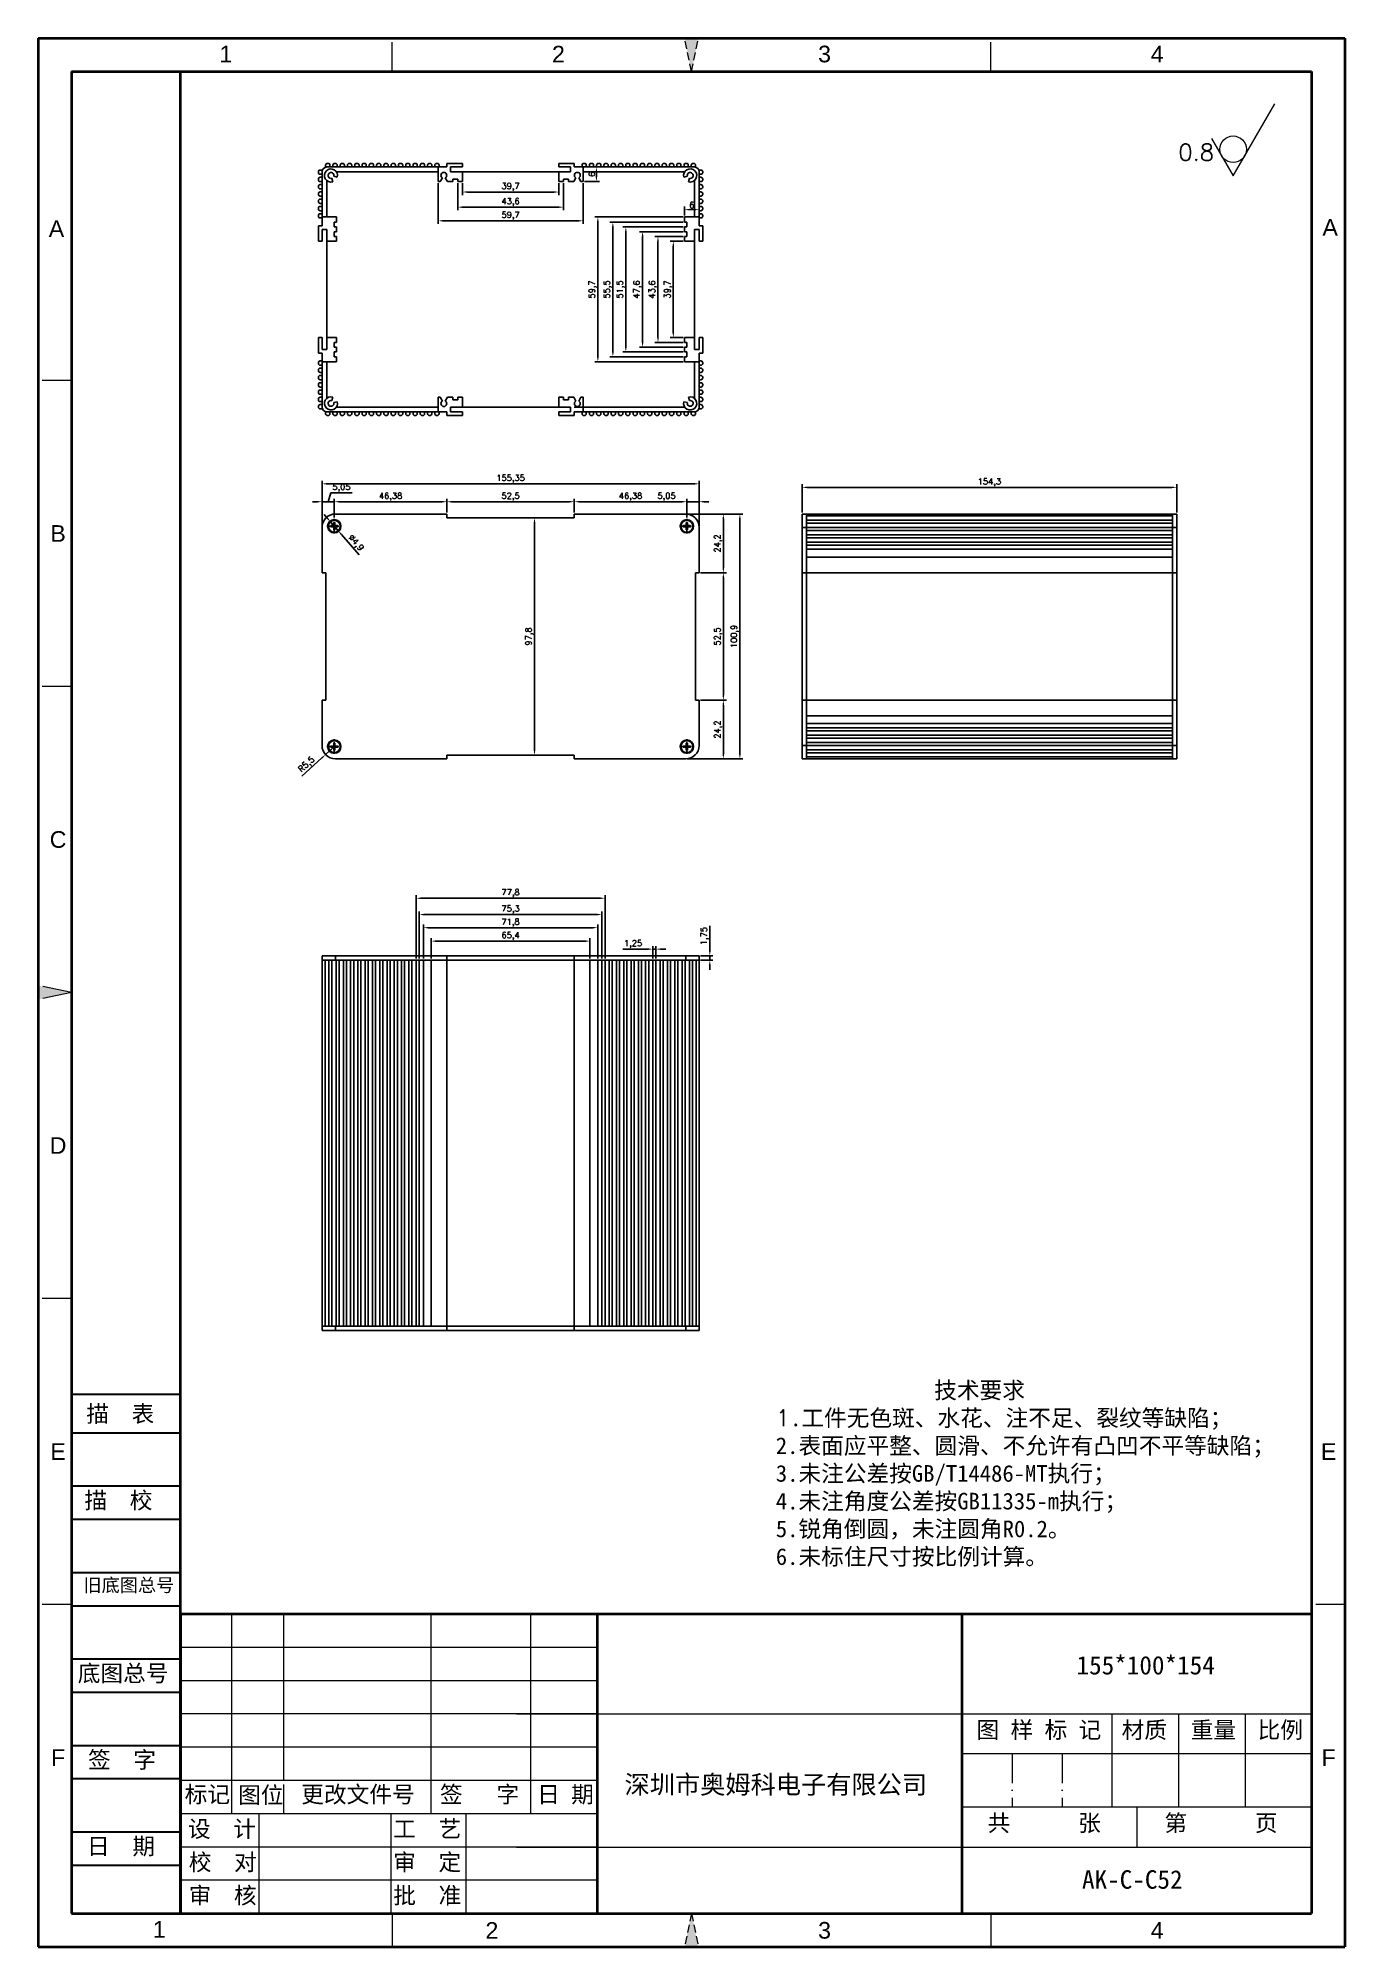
# Model space of a CAD drawing. Header units: millimetres. Extents: x 3817 to 4356, y -275 to 512.
import ezdxf
from ezdxf.enums import TextEntityAlignment as Align

# ---------------------------------------------------------------- set-up
doc = ezdxf.new("R2010")
doc.units = ezdxf.units.MM
for name, pattern in [('ACAD_ISO10W100', [18, 12, -3, 0, -3]), ('CENTER', [50.8, 31.75, -6.35, 6.35, -6.35]), ('HIDDEN2', [4.7625, 3.175, -1.5875])]:
    doc.linetypes.add(name, pattern=pattern)
for name, color, linetype, lineweight in [('dim', 82, 'Continuous', 9), ('图层1', 7, 'ACAD_ISO10W100', 15), ('图层2', 7, 'Continuous', 30), ('图层3', 7, 'Continuous', 15), ('图层4', 7, 'Continuous', 40), ('图层5', 7, 'HIDDEN2', 15), ('细实线', 3, 'Continuous', 18)]:
    doc.layers.add(name, color=color, linetype=linetype, lineweight=lineweight)
doc.layers.add('尺寸线', color=7, linetype='Continuous')
doc.styles.get("Standard").update_dxf_attribs({"font": 'txt', "bigfont": 'gbcbig.shx'})
doc.styles.add('样式 3', font='arial.ttf', dxfattribs={"height": 3.8})
doc.dimstyles.new('ISO-25', dxfattribs={"dimtxt": 2.5, "dimasz": 2.5, "dimexe": 1.25, "dimexo": 0.625, "dimtad": 1, "dimtxsty": 'Standard', "dimcen": 2.5, "dimadec": 0, "dimazin": 0, "dimtfac": 1, "dimtmove": 0, "dimatfit": 3, "dimfxl": 0, "dimarcsym": 0})

msp = doc.modelspace()

# ---------------------------------------------------------------- texts
at = {"layer": '图层1', "color": 0, "style": '样式 3'}
for s, p in [('B', (3825.606, 307.822)), ('C', (3825.606, 181.73)), ('D', (3825.606, 55.638)), ('E', (3825.606, -70.454)), ('E', (4349.083, -70.454)), ('F', (3825.606, -196.547)), ('F', (4349.083, -196.547))]:
    msp.add_text(s, height=6.853, dxfattribs=at).set_placement(p, align=Align.MIDDLE)
at = {"layer": '图层1', "color": 0, "attachment_point": 1}
for s, insert, char_height, width in [('{\\fSimSun|b0|i0|c134|p2;155*100*154}', (4245.214, -154.698), 7.61426, 143.87381), ('{\\fSimSun|b0|i0|c134|p2;图 样 标 记}', (4204.035, -181.702), 6.85283, 85.01981), ('{\\fSimSun|b0|i0|c134|p2;材质 }', (4263.805, -181.731), 6.85283, 57.15345), ('{\\fSimSun|b0|i0|c134|p2;深圳市奥姆科电子有限公司}', (4059.001, -203.843), 7.61426, 143.87381), ('{\\fSimSun|b0|i0|c134|p2;标记}', (3877.78, -208.277), 6.85283, 19.18793), ('{\\fSimSun|b0|i0|c134|p2;图位}', (3899.787, -208.554), 6.85283, 19.18793), ('{\\fSimSun|b0|i0|c134|p2;更改文件号}', (3925.805, -208.277), 6.85283, 57.15345), ('{\\fSimSun|b0|i0|c134|p2;AK-C-C52}', (4247.478, -242.975), 7.61426, 94.46646), ('{\\fSimSun|b0|i0|c134|p2;审  核}', (3879.393, -249.912), 6.85283, 55.57182), ('{\\fSimSun|b0|i0|c134|p2;批  准}', (3963.701, -249.912), 6.85283, 57.15345)]:
    msp.add_mtext(s, dxfattribs=dict(at, insert=insert, char_height=char_height, width=width))
at = {"layer": '图层2', "color": 0, "attachment_point": 1}
for s, insert, char_height, width in [('{\\fSimSun|b0|i0|c134|p2;描\\fSimSun|b0|i0|c0|p2;  \\fSimSun|b0|i0|c134|p2;表}', (3837.236, -51.483), 6.85275, 76.78976), ('{\\fSimSun|b0|i0|c134|p2;描\\fSimSun|b0|i0|c0|p2;  \\fSimSun|b0|i0|c134|p2;校}', (3836.456, -87.118), 6.85275, 76.78976), ('{\\fSimSun|b0|i0|c134|p2;旧底图总号}', (3836.07, -122.752), 5.48227, 76.78976), ('{\\fSimSun|b0|i0|c134|p2;底图总号}', (3833.693, -158.386), 6.85275, 76.78976), ('{\\fSimSun|b0|i0|c134|p2;重量 }', (4292.258, -181.731), 6.85283, 57.15345), ('{\\fSimSun|b0|i0|c134|p2;比例 }', (4319.828, -181.731), 6.85283, 57.15345), ('{\\fSimSun|b0|i0|c134|p2;签\\fSimSun|b0|i0|c0|p2;  \\fSimSun|b0|i0|c134|p2;字}', (3837.938, -194.021), 6.85275, 76.78976), ('{\\fSimSun|b0|i0|c134|p2;签   字}', (3982.95, -208.277), 6.85283, 57.15345), ('{\\fSimSun|b0|i0|c134|p2;日 期}', (4022.981, -208.277), 6.85283, 57.15345), ('{\\fSimSun|b0|i0|c134|p2;共      张}', (4208.552, -220.078), 6.85283, 75.82026), ('{\\fSimSun|b0|i0|c134|p2;第      页}', (4281.418, -220.078), 6.85283, 70.37613), ('{\\fSimSun|b0|i0|c134|p2;设  计}', (3879.127, -222.5), 6.85283, 53.12042), ('{\\fSimSun|b0|i0|c134|p2;工  艺}', (3963.701, -222.5), 6.85283, 57.15345), ('{\\fSimSun|b0|i0|c134|p2;日\\fSimSun|b0|i0|c0|p2;  \\fSimSun|b0|i0|c134|p2;期}', (3837.548, -229.655), 6.85275, 76.78976), ('{\\fSimSun|b0|i0|c134|p2;校  对}', (3879.457, -236.206), 6.85283, 49.68798), ('{\\fSimSun|b0|i0|c134|p2;审  定}', (3963.701, -236.206), 6.85283, 57.15345)]:
    msp.add_mtext(s, dxfattribs=dict(at, insert=insert, char_height=char_height, width=width))
at = {"layer": '图层3', "color": 0, "insert": (4121.324, -41.77), "char_height": 6.85283, "width": 324.57992, "attachment_point": 1}
msp.add_mtext('{\\fSimSun|b0|i0|c134|p54;              技术要求\\P}1{\\fSimSun|b0|i0|c134|p54;.工件无色斑、水花、注不足、裂纹等缺陷；\\P2.表面应平整、圆滑、不允许有凸凹不平等缺陷；\\P3.未注公差按GB/T14486-MT执行；\\P4.未注角度公差按GB11335-m执行；\\P5.锐角倒圆，未注圆角R0.2。}\\P{\\fSimSun|b0|i0|c134|p2;6.未标住尺寸按比例计算。}', dxfattribs=at)
at = {"layer": '图层5', "color": 0, "style": '样式 3'}
for s, p in [('1', (3894.706, 505.378)), ('2', (4031.762, 505.378)), ('3', (4141.408, 505.378)), ('4', (4278.464, 505.378)), ('A', (3824.941, 433.415)), ('A', (4349.726, 433.914)), ('1', (3867.294, -267.32)), ('2', (4004.351, -267.729)), ('3', (4141.408, -267.729)), ('4', (4278.464, -267.729))]:
    msp.add_text(s, height=6.853, dxfattribs=at).set_placement(p, align=Align.MIDDLE)
at = {"layer": '细实线', "color": 0, "insert": (4287.205, 468.312), "char_height": 6.8528, "width": 25.5847, "attachment_point": 1}
msp.add_mtext('0.8', dxfattribs=at)

# ---------------------------------------------------------------- blocks, each defined once
blk = doc.blocks.new('*D45')
at = {"layer": 'Defpoints', "color": 0}
for p in [(4084.67, 320.9), (4084.67, 313.81), (4089.72, 310.33)]:
    blk.add_point(p, dxfattribs=at)
at = {"layer": 'dim', "color": 0, "lineweight": -2}
for p, q in [((4082.67, 320.9), (4071.92, 320.9)), ((4084.67, 314.43), (4084.67, 322.15)), ((4089.72, 320.9), (4084.67, 320.9)), ((4089.72, 310.96), (4089.72, 322.15)), ((4091.72, 320.9), (4093.72, 320.9))]:
    blk.add_line(p, q, dxfattribs=at)
at = {"layer": 'dim', "color": 0}
for points in [[(4082.67, 321.23), (4082.67, 320.56), (4084.67, 320.9)], [(4091.72, 321.23), (4091.72, 320.56), (4089.72, 320.9)]]:
    blk.add_solid(points, dxfattribs=at)
at = {"layer": 'dim', "color": 0, "insert": (4076.3, 322.98), "char_height": 2.5, "attachment_point": 5}
blk.add_mtext('5,05', dxfattribs=at)
blk = doc.blocks.new('*D46')
at = {"layer": 'Defpoints', "color": 0}
for p in [(4038.3, 320.9), (4038.3, 315.83), (4084.67, 313.81)]:
    blk.add_point(p, dxfattribs=at)
at = {"layer": 'dim', "color": 0, "lineweight": -2}
for p, q in [((4038.3, 316.46), (4038.3, 322.15)), ((4082.67, 320.9), (4040.3, 320.9)), ((4084.67, 314.43), (4084.67, 322.15))]:
    blk.add_line(p, q, dxfattribs=at)
at = {"layer": 'dim', "color": 0}
for points in [[(4040.3, 321.23), (4040.3, 320.56), (4038.3, 320.9)], [(4082.67, 321.23), (4082.67, 320.56), (4084.67, 320.9)]]:
    blk.add_solid(points, dxfattribs=at)
at = {"layer": 'dim', "color": 0, "insert": (4061.48, 322.98), "char_height": 2.5, "attachment_point": 5}
blk.add_mtext('46,38', dxfattribs=at)
blk = doc.blocks.new('*D47')
at = {"layer": 'Defpoints', "color": 0}
for p in [(3985.8, 320.9), (3985.8, 315.83), (4038.3, 315.83)]:
    blk.add_point(p, dxfattribs=at)
at = {"layer": 'dim', "color": 0, "lineweight": -2}
for p, q in [((3985.8, 316.46), (3985.8, 322.15)), ((4036.3, 320.9), (3987.8, 320.9)), ((4038.3, 316.46), (4038.3, 322.15))]:
    blk.add_line(p, q, dxfattribs=at)
at = {"layer": 'dim', "color": 0}
for points in [[(3987.8, 321.23), (3987.8, 320.56), (3985.8, 320.9)], [(4036.3, 321.23), (4036.3, 320.56), (4038.3, 320.9)]]:
    blk.add_solid(points, dxfattribs=at)
at = {"layer": 'dim', "color": 0, "insert": (4012.05, 322.98), "char_height": 2.5, "attachment_point": 5}
blk.add_mtext('52,5', dxfattribs=at)
blk = doc.blocks.new('*D48')
at = {"layer": 'Defpoints', "color": 0}
for p in [(3939.42, 320.9), (3985.8, 315.83), (3939.42, 313.81)]:
    blk.add_point(p, dxfattribs=at)
at = {"layer": 'dim', "color": 0, "lineweight": -2}
for p, q in [((3939.42, 314.43), (3939.42, 322.15)), ((3983.8, 320.9), (3941.42, 320.9)), ((3985.8, 316.46), (3985.8, 322.15))]:
    blk.add_line(p, q, dxfattribs=at)
at = {"layer": 'dim', "color": 0}
for points in [[(3941.42, 321.23), (3941.42, 320.56), (3939.42, 320.9)], [(3983.8, 321.23), (3983.8, 320.56), (3985.8, 320.9)]]:
    blk.add_solid(points, dxfattribs=at)
at = {"layer": 'dim', "color": 0, "insert": (3962.61, 322.98), "char_height": 2.5, "attachment_point": 5}
blk.add_mtext('46,38', dxfattribs=at)
blk = doc.blocks.new('*D49')
at = {"layer": 'Defpoints', "color": 0}
for p in [(3934.37, 320.9), (3934.37, 310.33), (3939.42, 313.81)]:
    blk.add_point(p, dxfattribs=at)
at = {"layer": 'dim', "color": 0, "lineweight": -2}
for p, q in [((3936.9, 320.9), (3937.99, 324.54)), ((3937.99, 324.54), (3946.74, 324.54)), ((3932.37, 320.9), (3930.37, 320.9)), ((3934.37, 310.96), (3934.37, 322.15)), ((3939.42, 320.9), (3934.37, 320.9)), ((3939.42, 320.9), (3934.37, 320.9)), ((3939.42, 314.43), (3939.42, 322.15)), ((3941.42, 320.9), (3943.42, 320.9))]:
    blk.add_line(p, q, dxfattribs=at)
at = {"layer": 'dim', "color": 0}
for points in [[(3932.37, 321.23), (3932.37, 320.56), (3934.37, 320.9)], [(3941.42, 321.23), (3941.42, 320.56), (3939.42, 320.9)]]:
    blk.add_solid(points, dxfattribs=at)
at = {"layer": 'dim', "color": 0, "insert": (3942.36, 326.63), "char_height": 2.5, "attachment_point": 5}
blk.add_mtext('5,05', dxfattribs=at)
blk = doc.blocks.new('*D50')
at = {"layer": 'Defpoints', "color": 0}
for p in [(4089.72, 328.28), (3934.37, 316.55), (4089.72, 316.55)]:
    blk.add_point(p, dxfattribs=at)
at = {"layer": 'dim', "color": 0, "lineweight": -2}
for p, q in [((3934.37, 317.18), (3934.37, 329.53)), ((3936.37, 328.28), (4087.72, 328.28)), ((4089.72, 317.18), (4089.72, 329.53))]:
    blk.add_line(p, q, dxfattribs=at)
at = {"layer": 'dim', "color": 0}
for points in [[(3936.37, 328.61), (3936.37, 327.94), (3934.37, 328.28)], [(4087.72, 328.61), (4087.72, 327.94), (4089.72, 328.28)]]:
    blk.add_solid(points, dxfattribs=at)
at = {"layer": 'dim', "color": 0, "insert": (4012.05, 330.36), "char_height": 2.5, "attachment_point": 5}
blk.add_mtext('155,35', dxfattribs=at)
blk = doc.blocks.new('*D51')
at = {"layer": 'Defpoints', "color": 0}
for p in [(4089.72, 239.13), (4099.71, 239.13), (4084.22, 214.93)]:
    blk.add_point(p, dxfattribs=at)
at = {"layer": 'dim', "color": 0, "lineweight": -2}
for p, q in [((4090.35, 239.13), (4100.96, 239.13)), ((4099.71, 216.93), (4099.71, 237.13)), ((4084.85, 214.93), (4100.96, 214.93))]:
    blk.add_line(p, q, dxfattribs=at)
at = {"layer": 'dim', "color": 0}
for points in [[(4099.37, 237.13), (4100.04, 237.13), (4099.71, 239.13)], [(4099.37, 216.93), (4100.04, 216.93), (4099.71, 214.93)]]:
    blk.add_solid(points, dxfattribs=at)
at = {"layer": 'dim', "color": 0, "insert": (4097.62, 227.03), "char_height": 2.5, "attachment_point": 5, "rotation": 90}
blk.add_mtext('24,2', dxfattribs=at)
blk = doc.blocks.new('*D52')
at = {"layer": 'Defpoints', "color": 0}
for p in [(4089.72, 291.63), (4099.71, 291.63), (4089.72, 239.13)]:
    blk.add_point(p, dxfattribs=at)
at = {"layer": 'dim', "color": 0, "lineweight": -2}
for p, q in [((4090.35, 291.63), (4100.96, 291.63)), ((4099.71, 241.13), (4099.71, 289.63)), ((4090.35, 239.13), (4100.96, 239.13))]:
    blk.add_line(p, q, dxfattribs=at)
at = {"layer": 'dim', "color": 0}
for points in [[(4099.37, 289.63), (4100.04, 289.63), (4099.71, 291.63)], [(4099.37, 241.13), (4100.04, 241.13), (4099.71, 239.13)]]:
    blk.add_solid(points, dxfattribs=at)
at = {"layer": 'dim', "color": 0, "insert": (4097.62, 265.38), "char_height": 2.5, "attachment_point": 5, "rotation": 90}
blk.add_mtext('52,5', dxfattribs=at)
blk = doc.blocks.new('*D53')
at = {"layer": 'Defpoints', "color": 0}
for p in [(4084.22, 315.83), (4099.71, 315.83), (4089.72, 291.63)]:
    blk.add_point(p, dxfattribs=at)
at = {"layer": 'dim', "color": 0, "lineweight": -2}
for p, q in [((4084.85, 315.83), (4100.96, 315.83)), ((4099.71, 293.63), (4099.71, 313.83)), ((4090.35, 291.63), (4100.96, 291.63))]:
    blk.add_line(p, q, dxfattribs=at)
at = {"layer": 'dim', "color": 0}
for points in [[(4099.37, 313.83), (4100.04, 313.83), (4099.71, 315.83)], [(4099.37, 293.63), (4100.04, 293.63), (4099.71, 291.63)]]:
    blk.add_solid(points, dxfattribs=at)
at = {"layer": 'dim', "color": 0, "insert": (4097.62, 303.73), "char_height": 2.5, "attachment_point": 5, "rotation": 90}
blk.add_mtext('24,2', dxfattribs=at)
blk = doc.blocks.new('*D54')
at = {"layer": 'Defpoints', "color": 0}
for p in [(4092.9, 315.83), (4106.52, 315.83), (4092.9, 214.93)]:
    blk.add_point(p, dxfattribs=at)
at = {"layer": 'dim', "color": 0, "lineweight": -2}
for p, q in [((4093.53, 315.83), (4107.77, 315.83)), ((4106.52, 216.93), (4106.52, 313.83)), ((4093.53, 214.93), (4107.77, 214.93))]:
    blk.add_line(p, q, dxfattribs=at)
at = {"layer": 'dim', "color": 0}
for points in [[(4106.19, 313.83), (4106.85, 313.83), (4106.52, 315.83)], [(4106.19, 216.93), (4106.85, 216.93), (4106.52, 214.93)]]:
    blk.add_solid(points, dxfattribs=at)
at = {"layer": 'dim', "color": 0, "insert": (4104.44, 265.38), "char_height": 2.5, "attachment_point": 5, "rotation": 90}
blk.add_mtext('100,9', dxfattribs=at)
blk = doc.blocks.new('*D55')
at = {"layer": 'Defpoints', "color": 0}
for p in [(3937.82, 312.64), (3941.02, 308.93)]:
    blk.add_point(p, dxfattribs=at)
at = {"layer": 'dim', "color": 0, "lineweight": -2}
for p, q in [((3936.51, 314.15), (3935.2, 315.66)), ((3937.82, 312.64), (3941.02, 308.93)), ((3949.64, 298.97), (3942.33, 307.42))]:
    blk.add_line(p, q, dxfattribs=at)
at = {"layer": 'dim', "color": 0}
for points in [[(3936.76, 314.37), (3936.26, 313.93), (3937.82, 312.64)], [(3942.58, 307.64), (3942.08, 307.2), (3941.02, 308.93)]]:
    blk.add_solid(points, dxfattribs=at)
at = {"layer": 'dim', "color": 0, "insert": (3948.22, 303.8), "char_height": 2.5, "attachment_point": 5, "rotation": 310.86415}
blk.add_mtext('∅4,9', dxfattribs=at)
blk = doc.blocks.new('*D56')
at = {"layer": 'Defpoints', "color": 0}
for p in [(3939.87, 220.43), (3935.81, 216.72)]:
    blk.add_point(p, dxfattribs=at)
at = {"layer": 'dim', "color": 0, "lineweight": -2}
for p, q in [((3939.87, 220.43), (3935.81, 216.72)), ((3926.1, 207.83), (3934.34, 215.37))]:
    blk.add_line(p, q, dxfattribs=at)
at = {"layer": 'dim', "color": 0}
blk.add_solid([(3934.11, 215.61), (3934.57, 215.12), (3935.81, 216.72)], dxfattribs=at)
at = {"layer": 'dim', "color": 0, "insert": (3928.08, 212.46), "char_height": 2.5, "attachment_point": 5, "rotation": 42.48326}
blk.add_mtext('R5,5', dxfattribs=at)
blk = doc.blocks.new('*D57')
at = {"layer": 'Defpoints', "color": 0}
for p in [(4012.05, 314.28), (4021.91, 314.28), (4012.05, 216.48)]:
    blk.add_point(p, dxfattribs=at)
at = {"layer": 'dim', "color": 0, "lineweight": -2}
for p, q in [((4012.67, 314.28), (4023.16, 314.28)), ((4021.91, 218.48), (4021.91, 312.28)), ((4012.67, 216.48), (4023.16, 216.48))]:
    blk.add_line(p, q, dxfattribs=at)
at = {"layer": 'dim', "color": 0}
for points in [[(4021.57, 312.28), (4022.24, 312.28), (4021.91, 314.28)], [(4021.57, 218.48), (4022.24, 218.48), (4021.91, 216.48)]]:
    blk.add_solid(points, dxfattribs=at)
at = {"layer": 'dim', "color": 0, "insert": (4019.82, 265.38), "char_height": 2.5, "attachment_point": 5, "rotation": 90}
blk.add_mtext('97,8', dxfattribs=at)
blk = doc.blocks.new('*D58')
at = {"layer": 'Defpoints', "color": 0}
for p in [(3979.35, 139.85), (3979.35, 132.03), (4044.75, 132.03)]:
    blk.add_point(p, dxfattribs=at)
at = {"layer": 'dim', "color": 0, "lineweight": -2}
for p, q in [((3979.35, 132.66), (3979.35, 141.1)), ((4042.75, 139.85), (3981.35, 139.85)), ((4044.75, 132.66), (4044.75, 141.1))]:
    blk.add_line(p, q, dxfattribs=at)
at = {"layer": 'dim', "color": 0}
for points in [[(3981.35, 140.19), (3981.35, 139.52), (3979.35, 139.85)], [(4042.75, 140.19), (4042.75, 139.52), (4044.75, 139.85)]]:
    blk.add_solid(points, dxfattribs=at)
at = {"layer": 'dim', "color": 0, "insert": (4012.05, 141.94), "char_height": 2.5, "attachment_point": 5}
blk.add_mtext('65,4', dxfattribs=at)
blk = doc.blocks.new('*D59')
at = {"layer": 'Defpoints', "color": 0}
for p in [(3976.15, 145.39), (3976.15, 132.03), (4047.95, 132.03)]:
    blk.add_point(p, dxfattribs=at)
at = {"layer": 'dim', "color": 0, "lineweight": -2}
for p, q in [((3976.15, 132.66), (3976.15, 146.64)), ((4045.95, 145.39), (3978.15, 145.39)), ((4047.95, 132.66), (4047.95, 146.64))]:
    blk.add_line(p, q, dxfattribs=at)
at = {"layer": 'dim', "color": 0}
for points in [[(3978.15, 145.72), (3978.15, 145.06), (3976.15, 145.39)], [(4045.95, 145.72), (4045.95, 145.06), (4047.95, 145.39)]]:
    blk.add_solid(points, dxfattribs=at)
at = {"layer": 'dim', "color": 0, "insert": (4012.05, 147.47), "char_height": 2.5, "attachment_point": 5}
blk.add_mtext('71,8', dxfattribs=at)
blk = doc.blocks.new('*D60')
at = {"layer": 'Defpoints', "color": 0}
for p in [(3974.4, 150.8), (3974.4, 132.03), (4049.7, 132.03)]:
    blk.add_point(p, dxfattribs=at)
at = {"layer": 'dim', "color": 0, "lineweight": -2}
for p, q in [((3974.4, 132.66), (3974.4, 152.05)), ((4047.7, 150.8), (3976.4, 150.8)), ((4049.7, 132.66), (4049.7, 152.05))]:
    blk.add_line(p, q, dxfattribs=at)
at = {"layer": 'dim', "color": 0}
for points in [[(3976.4, 151.13), (3976.4, 150.46), (3974.4, 150.8)], [(4047.7, 151.13), (4047.7, 150.46), (4049.7, 150.8)]]:
    blk.add_solid(points, dxfattribs=at)
at = {"layer": 'dim', "color": 0, "insert": (4012.05, 152.88), "char_height": 2.5, "attachment_point": 5}
blk.add_mtext('75,3', dxfattribs=at)
blk = doc.blocks.new('*D61')
at = {"layer": 'Defpoints', "color": 0}
for p in [(3973.15, 157.52), (3973.15, 132.03), (4050.95, 132.03)]:
    blk.add_point(p, dxfattribs=at)
at = {"layer": 'dim', "color": 0, "lineweight": -2}
for p, q in [((3973.15, 132.66), (3973.15, 158.77)), ((4048.95, 157.52), (3975.15, 157.52)), ((4050.95, 132.66), (4050.95, 158.77))]:
    blk.add_line(p, q, dxfattribs=at)
at = {"layer": 'dim', "color": 0}
for points in [[(3975.15, 157.86), (3975.15, 157.19), (3973.15, 157.52)], [(4048.95, 157.86), (4048.95, 157.19), (4050.95, 157.52)]]:
    blk.add_solid(points, dxfattribs=at)
at = {"layer": 'dim', "color": 0, "insert": (4012.05, 159.61), "char_height": 2.5, "attachment_point": 5}
blk.add_mtext('77,8', dxfattribs=at)
blk = doc.blocks.new('*D62')
at = {"layer": 'Defpoints', "color": 0}
for p in [(4070.7, 136.55), (4070.7, 132.03), (4071.95, 132.03)]:
    blk.add_point(p, dxfattribs=at)
at = {"layer": 'dim', "color": 0, "lineweight": -2}
for p, q in [((4068.7, 136.55), (4058.36, 136.55)), ((4070.7, 132.66), (4070.7, 137.8)), ((4071.95, 136.55), (4070.7, 136.55)), ((4071.95, 132.66), (4071.95, 137.8)), ((4073.95, 136.55), (4075.95, 136.55))]:
    blk.add_line(p, q, dxfattribs=at)
at = {"layer": 'dim', "color": 0}
for points in [[(4068.7, 136.88), (4068.7, 136.22), (4070.7, 136.55)], [(4073.95, 136.88), (4073.95, 136.22), (4071.95, 136.55)]]:
    blk.add_solid(points, dxfattribs=at)
at = {"layer": 'dim', "color": 0, "insert": (4062.53, 138.63), "char_height": 2.5, "attachment_point": 5}
blk.add_mtext('1,25', dxfattribs=at)
blk = doc.blocks.new('*D63')
at = {"layer": 'Defpoints', "color": 0}
for p in [(4089.72, 133.78), (4094.13, 133.78), (4089.72, 132.03)]:
    blk.add_point(p, dxfattribs=at)
at = {"layer": 'dim', "color": 0, "lineweight": -2}
for p, q in [((4094.13, 135.78), (4094.13, 146.11)), ((4090.35, 133.78), (4095.38, 133.78)), ((4094.13, 132.03), (4094.13, 133.78)), ((4090.35, 132.03), (4095.38, 132.03)), ((4094.13, 130.03), (4094.13, 128.03))]:
    blk.add_line(p, q, dxfattribs=at)
at = {"layer": 'dim', "color": 0}
for points in [[(4093.79, 135.78), (4094.46, 135.78), (4094.13, 133.78)], [(4093.79, 130.03), (4094.46, 130.03), (4094.13, 132.03)]]:
    blk.add_solid(points, dxfattribs=at)
at = {"layer": 'dim', "color": 0, "insert": (4092.04, 141.95), "char_height": 2.5, "attachment_point": 5, "rotation": 90}
blk.add_mtext('1,75', dxfattribs=at)
blk = doc.blocks.new('*D64')
at = {"layer": 'Defpoints', "color": 0}
for p in [(4286.49, 326.82), (4132.19, 315.83), (4286.49, 315.83)]:
    blk.add_point(p, dxfattribs=at)
at = {"layer": 'dim', "color": 0, "lineweight": -2}
for p, q in [((4132.19, 316.46), (4132.19, 328.07)), ((4134.19, 326.82), (4284.49, 326.82)), ((4286.49, 316.46), (4286.49, 328.07))]:
    blk.add_line(p, q, dxfattribs=at)
at = {"layer": 'dim', "color": 0}
for points in [[(4134.19, 327.15), (4134.19, 326.48), (4132.19, 326.82)], [(4284.49, 327.15), (4284.49, 326.48), (4286.49, 326.82)]]:
    blk.add_solid(points, dxfattribs=at)
at = {"layer": 'dim', "color": 0, "insert": (4209.34, 328.9), "char_height": 2.5, "attachment_point": 5}
blk.add_mtext('154,3', dxfattribs=at)
blk = doc.blocks.new('A$C42B41ACF')
for p, q in [((0, 0), (0, 6)), ((3.6, 6), (0, 6)), ((0.85, 0), (1.75, 1.56)), ((3.85, 0), (2.95, 1.56)), ((3.6, 7.5), (10, 7.5)), ((3.6, 7.5), (3.6, 6)), ((10, 6), (5.1, 6)), ((5.1, 6), (5.1, 4.05)), ((5.1, 4.05), (10, 4.05)), ((8.05, 1), (6.05, 1)), ((6.05, 1), (6.05, 0)), ((8.05, 1), (8.05, 0)), ((10, 7.5), (10, 6)), ((10, 4.05), (10, 0)), ((0.85, 0), (0, 0)), ((6.05, 0), (3.85, 0)), ((10, 0), (8.05, 0))]:
    blk.add_line(p, q)
blk.add_arc((2.35, 2.6), 1.2, 300, 240)
blk = doc.blocks.new('A$C501D3887')
for p, q in [((3.4, 0.09), (3.01, 1.54)), ((5.31, 2), (3.86, 2.39))]:
    blk.add_line(p, q)
for radius in [2.7, 1.2]:
    blk.add_arc((2.7, 2.7), radius, 345, 285)
blk = doc.blocks.new('A$C059A2497')
for p, q in [((0, 3.6), (0, 10)), ((0, 10), (1.5, 10)), ((1.5, 10), (1.5, 5.1)), ((3.45, 10), (7.5, 10)), ((3.45, 5.1), (3.45, 10)), ((6.5, 8.05), (7.5, 8.05)), ((6.5, 8.05), (6.5, 6.05)), ((7.5, 10), (7.5, 8.05)), ((0, 3.6), (1.5, 3.6)), ((1.5, 5.1), (3.45, 5.1)), ((1.5, 3.6), (1.5, 0)), ((7.5, 0), (1.5, 0)), ((6.5, 6.05), (7.5, 6.05)), ((6.5, 4.1), (7.5, 4.1)), ((6.5, 4.1), (6.5, 2.1)), ((6.5, 2.1), (7.5, 2.1)), ((7.5, 6.05), (7.5, 4.1)), ((7.5, 2.1), (7.5, 0))]:
    blk.add_line(p, q)
blk = doc.blocks.new('*D105')
at = {"layer": 'Defpoints', "color": 0}
for p in [(3992.2, 452.82), (3992.2, 448.51), (4031.9, 452.82)]:
    blk.add_point(p, dxfattribs=at)
at = {"layer": 'dim', "color": 0, "lineweight": -2}
for p, q in [((3992.2, 452.2), (3992.2, 447.26)), ((4029.9, 448.51), (3994.2, 448.51)), ((4031.9, 452.2), (4031.9, 447.26))]:
    blk.add_line(p, q, dxfattribs=at)
at = {"layer": 'dim', "color": 0}
for points in [[(3994.2, 448.85), (3994.2, 448.18), (3992.2, 448.51)], [(4029.9, 448.85), (4029.9, 448.18), (4031.9, 448.51)]]:
    blk.add_solid(points, dxfattribs=at)
at = {"layer": 'dim', "color": 0, "insert": (4012.05, 450.6), "char_height": 2.5, "attachment_point": 5}
blk.add_mtext('39,7', dxfattribs=at)
blk = doc.blocks.new('*D106')
at = {"layer": 'Defpoints', "color": 0}
for p in [(3990.25, 452.82), (4033.85, 452.82), (4033.85, 442.27)]:
    blk.add_point(p, dxfattribs=at)
at = {"layer": 'dim', "color": 0, "lineweight": -2}
for p, q in [((3990.25, 452.2), (3990.25, 441.02)), ((4033.85, 452.2), (4033.85, 441.02)), ((3992.25, 442.27), (4031.85, 442.27))]:
    blk.add_line(p, q, dxfattribs=at)
at = {"layer": 'dim', "color": 0}
for points in [[(3992.25, 442.6), (3992.25, 441.94), (3990.25, 442.27)], [(4031.85, 442.6), (4031.85, 441.94), (4033.85, 442.27)]]:
    blk.add_solid(points, dxfattribs=at)
at = {"layer": 'dim', "color": 0, "insert": (4012.05, 444.35), "char_height": 2.5, "attachment_point": 5}
blk.add_mtext('43,6', dxfattribs=at)
blk = doc.blocks.new('*D107')
at = {"layer": 'Defpoints', "color": 0}
for p in [(3982.2, 452.82), (4041.9, 452.82), (4041.9, 436.65)]:
    blk.add_point(p, dxfattribs=at)
at = {"layer": 'dim', "color": 0, "lineweight": -2}
for p, q in [((3982.2, 452.2), (3982.2, 435.4)), ((4041.9, 452.2), (4041.9, 435.4)), ((3984.2, 436.65), (4039.9, 436.65))]:
    blk.add_line(p, q, dxfattribs=at)
at = {"layer": 'dim', "color": 0}
for points in [[(3984.2, 436.98), (3984.2, 436.31), (3982.2, 436.65)], [(4039.9, 436.98), (4039.9, 436.31), (4041.9, 436.65)]]:
    blk.add_solid(points, dxfattribs=at)
at = {"layer": 'dim', "color": 0, "insert": (4012.05, 438.73), "char_height": 2.5, "attachment_point": 5}
blk.add_mtext('59,7', dxfattribs=at)
blk = doc.blocks.new('*D108')
at = {"layer": 'Defpoints', "color": 0}
for p in [(4041.9, 458.82), (4047.41, 458.82), (4041.9, 452.82)]:
    blk.add_point(p, dxfattribs=at)
at = {"layer": 'dim', "color": 0, "lineweight": -2}
for p, q in [((4042.52, 458.82), (4048.66, 458.82)), ((4047.41, 454.82), (4047.41, 456.82)), ((4042.52, 452.82), (4048.66, 452.82))]:
    blk.add_line(p, q, dxfattribs=at)
at = {"layer": 'dim', "color": 0}
for points in [[(4047.08, 456.82), (4047.74, 456.82), (4047.41, 458.82)], [(4047.08, 454.82), (4047.74, 454.82), (4047.41, 452.82)]]:
    blk.add_solid(points, dxfattribs=at)
at = {"layer": 'dim', "color": 0, "insert": (4045.53, 455.82), "char_height": 2.5, "attachment_point": 5, "rotation": 90}
blk.add_mtext('6', dxfattribs=at)
blk = doc.blocks.new('*D109')
at = {"layer": 'Defpoints', "color": 0}
for p in [(4083.72, 428.22), (4079.09, 388.52), (4083.72, 388.52)]:
    blk.add_point(p, dxfattribs=at)
at = {"layer": 'dim', "color": 0, "lineweight": -2}
for p, q in [((4083.1, 428.22), (4077.84, 428.22)), ((4079.09, 426.22), (4079.09, 390.52)), ((4083.1, 388.52), (4077.84, 388.52))]:
    blk.add_line(p, q, dxfattribs=at)
at = {"layer": 'dim', "color": 0}
for points in [[(4078.76, 426.22), (4079.42, 426.22), (4079.09, 428.22)], [(4078.76, 390.52), (4079.42, 390.52), (4079.09, 388.52)]]:
    blk.add_solid(points, dxfattribs=at)
at = {"layer": 'dim', "color": 0, "insert": (4077.01, 408.37), "char_height": 2.5, "attachment_point": 5, "rotation": 90}
blk.add_mtext('39,7', dxfattribs=at)
blk = doc.blocks.new('*D110')
at = {"layer": 'Defpoints', "color": 0}
for p in [(4083.72, 430.17), (4072.77, 386.57), (4083.72, 386.57)]:
    blk.add_point(p, dxfattribs=at)
at = {"layer": 'dim', "color": 0, "lineweight": -2}
for p, q in [((4083.1, 430.17), (4071.52, 430.17)), ((4072.77, 428.17), (4072.77, 388.57)), ((4083.1, 386.57), (4071.52, 386.57))]:
    blk.add_line(p, q, dxfattribs=at)
at = {"layer": 'dim', "color": 0}
for points in [[(4072.44, 428.17), (4073.11, 428.17), (4072.77, 430.17)], [(4072.44, 388.57), (4073.11, 388.57), (4072.77, 386.57)]]:
    blk.add_solid(points, dxfattribs=at)
at = {"layer": 'dim', "color": 0, "insert": (4070.69, 408.37), "char_height": 2.5, "attachment_point": 5, "rotation": 90}
blk.add_mtext('43,6', dxfattribs=at)
blk = doc.blocks.new('*D111')
at = {"layer": 'Defpoints', "color": 0}
for p in [(4083.72, 432.17), (4066.44, 384.57), (4083.72, 384.57)]:
    blk.add_point(p, dxfattribs=at)
at = {"layer": 'dim', "color": 0, "lineweight": -2}
for p, q in [((4083.1, 432.17), (4065.19, 432.17)), ((4066.44, 430.17), (4066.44, 386.57)), ((4083.1, 384.57), (4065.19, 384.57))]:
    blk.add_line(p, q, dxfattribs=at)
at = {"layer": 'dim', "color": 0}
for points in [[(4066.1, 430.17), (4066.77, 430.17), (4066.44, 432.17)], [(4066.1, 386.57), (4066.77, 386.57), (4066.44, 384.57)]]:
    blk.add_solid(points, dxfattribs=at)
at = {"layer": 'dim', "color": 0, "insert": (4064.35, 408.37), "char_height": 2.5, "attachment_point": 5, "rotation": 90}
blk.add_mtext('47,6', dxfattribs=at)
blk = doc.blocks.new('*D112')
at = {"layer": 'Defpoints', "color": 0}
for p in [(4059.53, 434.12), (4083.72, 434.12), (4083.72, 382.62)]:
    blk.add_point(p, dxfattribs=at)
at = {"layer": 'dim', "color": 0, "lineweight": -2}
for p, q in [((4083.1, 434.12), (4058.28, 434.12)), ((4059.53, 384.62), (4059.53, 432.12)), ((4083.1, 382.62), (4058.28, 382.62))]:
    blk.add_line(p, q, dxfattribs=at)
at = {"layer": 'dim', "color": 0}
for points in [[(4059.19, 432.12), (4059.86, 432.12), (4059.53, 434.12)], [(4059.19, 384.62), (4059.86, 384.62), (4059.53, 382.62)]]:
    blk.add_solid(points, dxfattribs=at)
at = {"layer": 'dim', "color": 0, "insert": (4057.44, 408.37), "char_height": 2.5, "attachment_point": 5, "rotation": 90}
blk.add_mtext('51,5', dxfattribs=at)
blk = doc.blocks.new('*D113')
at = {"layer": 'Defpoints', "color": 0}
for p in [(4083.72, 436.12), (4054.18, 380.62), (4083.72, 380.62)]:
    blk.add_point(p, dxfattribs=at)
at = {"layer": 'dim', "color": 0, "lineweight": -2}
for p, q in [((4083.1, 436.12), (4052.93, 436.12)), ((4054.18, 434.12), (4054.18, 382.62)), ((4083.1, 380.62), (4052.93, 380.62))]:
    blk.add_line(p, q, dxfattribs=at)
at = {"layer": 'dim', "color": 0}
for points in [[(4053.85, 434.12), (4054.52, 434.12), (4054.18, 436.12)], [(4053.85, 382.62), (4054.52, 382.62), (4054.18, 380.62)]]:
    blk.add_solid(points, dxfattribs=at)
at = {"layer": 'dim', "color": 0, "insert": (4052.1, 408.37), "char_height": 2.5, "attachment_point": 5, "rotation": 90}
blk.add_mtext('55,5', dxfattribs=at)
blk = doc.blocks.new('*D114')
at = {"layer": 'Defpoints', "color": 0}
for p in [(4048.01, 438.22), (4083.72, 438.22), (4083.72, 378.52)]:
    blk.add_point(p, dxfattribs=at)
at = {"layer": 'dim', "color": 0, "lineweight": -2}
for p, q in [((4083.1, 438.22), (4046.76, 438.22)), ((4048.01, 380.52), (4048.01, 436.22)), ((4083.1, 378.52), (4046.76, 378.52))]:
    blk.add_line(p, q, dxfattribs=at)
at = {"layer": 'dim', "color": 0}
for points in [[(4047.67, 436.22), (4048.34, 436.22), (4048.01, 438.22)], [(4047.67, 380.52), (4048.34, 380.52), (4048.01, 378.52)]]:
    blk.add_solid(points, dxfattribs=at)
at = {"layer": 'dim', "color": 0, "insert": (4045.92, 408.37), "char_height": 2.5, "attachment_point": 5, "rotation": 90}
blk.add_mtext('59,7', dxfattribs=at)
blk = doc.blocks.new('*D115')
at = {"layer": 'Defpoints', "color": 0}
for p in [(4089.72, 441.25), (4083.72, 438.22), (4089.72, 438.22)]:
    blk.add_point(p, dxfattribs=at)
at = {"layer": 'dim', "color": 0, "lineweight": -2}
for p, q in [((4083.72, 438.85), (4083.72, 442.5)), ((4085.72, 441.25), (4087.72, 441.25)), ((4089.72, 438.85), (4089.72, 442.5))]:
    blk.add_line(p, q, dxfattribs=at)
at = {"layer": 'dim', "color": 0}
for points in [[(4085.72, 441.59), (4085.72, 440.92), (4083.72, 441.25)], [(4087.72, 441.59), (4087.72, 440.92), (4089.72, 441.25)]]:
    blk.add_solid(points, dxfattribs=at)
at = {"layer": 'dim', "color": 0, "insert": (4086.72, 443.13), "char_height": 2.5, "attachment_point": 5}
blk.add_mtext('6', dxfattribs=at)

# ---------------------------------------------------------------- dimensions: what is measured, and where the dimension line sits
at = {"layer": 'dim'}
for base, p1, p2, override, picture, middle in [((4047.408, 458.82), (4041.896, 452.82), (4041.896, 458.82), {"dimasz": 2}, '*D108', (4045.533, 455.82)), ((4048.007, 438.22), (4083.721, 378.52), (4083.721, 438.22), {"dimasz": 2}, '*D114', (4045.924, 408.37)), ((4054.185, 380.62), (4083.721, 436.12), (4083.721, 380.62), {"dimasz": 2}, '*D113', (4052.102, 408.37)), ((4059.528, 434.12), (4083.721, 382.62), (4083.721, 434.12), {"dimasz": 2}, '*D112', (4057.444, 408.37)), ((4066.437, 384.57), (4083.721, 432.17), (4083.721, 384.57), {"dimasz": 2}, '*D111', (4064.353, 408.37)), ((4072.774, 386.57), (4083.721, 430.17), (4083.721, 386.57), {"dimasz": 2}, '*D110', (4070.691, 408.37)), ((4079.089, 388.52), (4083.721, 428.22), (4083.721, 388.52), {"dimasz": 2}, '*D109', (4077.006, 408.37)), ((4099.705, 315.834), (4089.721, 291.634), (4084.221, 315.834), {"dimasz": 2, "dimtmove": 1}, '*D53', (4097.622, 303.734)), ((4106.519, 315.834), (4092.9, 214.934), (4092.9, 315.834), {"dimasz": 2}, '*D54', (4104.436, 265.384)), ((4021.905, 314.284), (4012.046, 216.484), (4012.046, 314.284), {"dimasz": 2}, '*D57', (4019.822, 265.384)), ((4099.705, 291.634), (4089.721, 239.134), (4089.721, 291.634), {"dimasz": 2, "dimtmove": 1}, '*D52', (4097.622, 265.384)), ((4099.705, 239.134), (4084.221, 214.934), (4089.721, 239.134), {"dimasz": 2}, '*D51', (4097.622, 227.034)), ((4094.128, 133.781), (4089.721, 132.031), (4089.721, 133.781), {"dimasz": 2}, '*D63', (4092.045, 141.948))]:
    dim = msp.add_linear_dim(base=base, p1=p1, p2=p2, angle=90, dimstyle='ISO-25', override=override, dxfattribs=at)
    dim.commit()
    dim.dimension.update_dxf_attribs({"geometry": picture, "text_midpoint": middle})
for base, p1, p2, override, picture, middle in [((4041.896, 436.646), (3982.196, 452.82), (4041.896, 452.82), {"dimasz": 2}, '*D107', (4012.046, 438.729)), ((4033.846, 442.272), (3990.246, 452.82), (4033.846, 452.82), {"dimasz": 2}, '*D106', (4012.046, 444.355)), ((3992.196, 448.512), (4031.896, 452.82), (3992.196, 452.82), {"dimasz": 2}, '*D105', (4012.046, 450.596)), ((4089.721, 441.254), (4083.721, 438.22), (4089.721, 438.22), {"dimasz": 2}, '*D115', (4086.721, 443.129)), ((4089.721, 328.277), (3934.371, 316.553), (4089.721, 316.553), {"dimasz": 2}, '*D50', (4012.046, 330.36)), ((4286.488, 326.817), (4132.188, 315.834), (4286.488, 315.834), {"dimasz": 2}, '*D64', (4209.338, 328.9)), ((3934.371, 320.897), (3939.421, 313.809), (3934.371, 310.334), {"dimasz": 2, "dimtmove": 1}, '*D49', (3938.615, 326.627)), ((3939.420974577, 320.897427531), (3985.795974577, 315.83367356), (3939.420974577, 313.80867356), {"dimasz": 2, "dimtmove": 1}, '*D48', (3962.608474577, 322.980760864)), ((3985.796, 320.897), (4038.296, 315.834), (3985.796, 315.834), {"dimasz": 2, "dimtmove": 1}, '*D47', (4012.046, 322.981)), ((4038.295974577, 320.897427531), (4084.670974577, 313.80867356), (4038.295974577, 315.83367356), {"dimasz": 2, "dimtmove": 1}, '*D46', (4061.483474577, 322.980760864)), ((4084.671, 320.897), (4089.721, 310.334), (4084.671, 313.809), {"dimasz": 2}, '*D45', (4076.296, 322.981)), ((3973.146, 157.522), (4050.946, 132.031), (3973.146, 132.031), {"dimasz": 2}, '*D61', (4012.046, 159.606)), ((3974.396, 150.795), (4049.696, 132.031), (3974.396, 132.031), {"dimasz": 2}, '*D60', (4012.046, 152.878)), ((3976.146, 145.391), (4047.946, 132.031), (3976.146, 132.031), {"dimasz": 2}, '*D59', (4012.046, 147.474)), ((3979.346, 139.854), (4044.746, 132.031), (3979.346, 132.031), {"dimasz": 2}, '*D58', (4012.046, 141.937)), ((4070.696, 136.549), (4071.946, 132.031), (4070.696, 132.031), {"dimasz": 2}, '*D62', (4062.529, 138.633))]:
    dim = msp.add_linear_dim(base=base, p1=p1, p2=p2, dimstyle='ISO-25', override=override, dxfattribs=at)
    dim.commit()
    dim.dimension.update_dxf_attribs({"geometry": picture, "text_midpoint": middle})
dim = msp.add_diameter_dim_2p(p1=(3937.818, 312.637), p2=(3941.024, 308.931), dimstyle='ISO-25', override={"dimasz": 2}, dxfattribs=at)
dim.commit()
dim.dimension.update_dxf_attribs({"geometry": '*D55', "text_midpoint": (3948.215, 303.803)})
dim = msp.add_radius_dim(center=(3939.871, 220.434), mpoint=(3935.815, 216.719), dimstyle='ISO-25', override={"dimasz": 2}, dxfattribs=at)
dim.commit()
dim.dimension.update_dxf_attribs({"geometry": '*D56', "text_midpoint": (3928.078, 212.459)})

# ---------------------------------------------------------------- hatches: boundary and pattern name
at = {"layer": '图层1'}
msp.add_hatch(color=0, dxfattribs=at).paths.add_polyline_path([(3831.111, 118.684), (3817.406, 121.505), (3817.406, 115.863)])
at = {"layer": '图层5'}
for points in [[(4086.585, 498.194), (4083.764, 511.899), (4089.406, 511.899)], [(4086.585, -260.826), (4083.764, -274.532), (4089.406, -274.532)]]:
    msp.add_hatch(color=0, dxfattribs=at).paths.add_polyline_path(points)

# ---------------------------------------------------------------- linework, layer by layer
for p, q in [((3934.371, 456.82), (3934.371, 434.62)), ((3985.796, 458.82), (3936.371, 458.82)), ((3982.196, 456.87), (3940.257, 456.87)), ((4031.896, 456.87), (3992.196, 456.87)), ((4087.721, 458.82), (4038.296, 458.82)), ((4083.835, 456.87), (4041.896, 456.87)), ((4089.721, 434.62), (4089.721, 456.82)), ((3936.321, 453.243), (3936.321, 438.22)), ((4087.771, 438.22), (4087.771, 453.243)), ((3936.321, 428.22), (3936.321, 388.52)), ((4087.771, 388.52), (4087.771, 428.22)), ((3934.371, 382.12), (3934.371, 359.92)), ((3936.321, 378.52), (3936.321, 363.497)), ((4087.771, 363.497), (4087.771, 378.52)), ((4089.721, 360.92), (4089.721, 382.12)), ((3936.371, 357.92), (3985.796, 357.92)), ((3940.257, 359.87), (3982.196, 359.87)), ((4031.896, 359.87), (3992.196, 359.87)), ((4038.296, 359.87), (4083.835, 359.87)), ((4038.296, 357.92), (4087.721, 357.92)), ((3985.796, 315.834), (3939.871, 315.834)), ((3985.796, 315.834), (3985.796, 314.284)), ((4084.221, 315.834), (4038.296, 315.834)), ((4038.296, 314.284), (4038.296, 315.834)), ((4132.188, 214.934), (4132.188, 315.834)), ((4132.188, 315.834), (4133.938, 315.834)), ((4133.938, 315.834), (4133.938, 214.934)), ((4133.938, 315.834), (4284.738, 315.834)), ((4133.938, 315.034), (4284.738, 315.034)), ((4286.488, 315.834), (4284.738, 315.834)), ((4284.738, 315.834), (4284.738, 214.934)), ((4286.488, 214.934), (4286.488, 315.834)), ((3934.371, 310.334), (3934.371, 291.634)), ((3985.796, 314.284), (4038.296, 314.284)), ((4089.721, 291.634), (4089.721, 310.334)), ((4132.188, 310.334), (4133.938, 310.334)), ((4133.938, 313.284), (4284.738, 313.284)), ((4133.938, 312.034), (4284.738, 312.034)), ((4133.938, 310.284), (4284.738, 310.284)), ((4133.938, 309.034), (4284.738, 309.034)), ((4133.938, 307.284), (4284.738, 307.284)), ((4286.488, 310.334), (4284.738, 310.334)), ((4133.938, 306.034), (4284.738, 306.034)), ((4133.938, 304.284), (4284.738, 304.284)), ((4133.938, 303.034), (4284.738, 303.034)), ((4133.938, 301.284), (4284.738, 301.284)), ((3935.921, 291.634), (3934.371, 291.634)), ((3935.921, 239.134), (3935.921, 291.634)), ((4088.171, 239.134), (4088.171, 291.634)), ((4088.171, 291.634), (4089.721, 291.634)), ((4132.188, 291.634), (4286.488, 291.634)), ((4133.938, 298.084), (4284.738, 298.084)), ((3934.371, 239.134), (3935.921, 239.134)), ((3934.371, 239.134), (3934.371, 220.434)), ((4089.721, 239.134), (4088.171, 239.134)), ((4089.721, 220.434), (4089.721, 239.134)), ((4132.188, 239.134), (4286.488, 239.134)), ((4133.938, 232.684), (4284.738, 232.684)), ((4133.938, 229.484), (4284.738, 229.484)), ((4132.188, 220.434), (4133.938, 220.434)), ((4133.938, 227.734), (4284.738, 227.734)), ((4133.938, 226.484), (4284.738, 226.484)), ((4133.938, 224.734), (4284.738, 224.734)), ((4133.938, 223.484), (4284.738, 223.484)), ((4133.938, 221.734), (4284.738, 221.734)), ((4133.938, 220.484), (4284.738, 220.484)), ((4286.488, 220.434), (4284.738, 220.434)), ((3939.871, 214.934), (3985.796, 214.934)), ((3985.796, 214.934), (3985.796, 216.484)), ((3985.796, 216.484), (4038.296, 216.484)), ((4038.296, 216.484), (4038.296, 214.934)), ((4038.296, 214.934), (4084.221, 214.934)), ((4133.938, 214.934), (4132.188, 214.934)), ((4133.938, 218.734), (4284.738, 218.734)), ((4133.938, 217.484), (4284.738, 217.484)), ((4133.938, 215.734), (4284.738, 215.734)), ((4133.938, 214.934), (4284.738, 214.934)), ((4284.738, 214.934), (4286.488, 214.934)), ((4089.721, 133.781), (3934.371, 133.781)), ((3934.371, 133.781), (3934.371, 132.031)), ((3939.871, 133.781), (3939.871, 132.031)), ((3985.796, 133.781), (3985.796, -20.519)), ((4038.296, 133.781), (4038.296, -20.519)), ((4084.221, 133.781), (4084.221, 132.031)), ((4089.721, 132.031), (4089.721, 133.781)), ((3934.371, 132.031), (4089.721, 132.031)), ((3934.371, 132.031), (3934.371, -18.769)), ((3935.621, 132.031), (3935.621, -18.769)), ((3937.146, 132.031), (3937.146, -18.769)), ((3938.396, 132.031), (3938.396, -18.769)), ((3940.146, 132.031), (3940.146, -18.769)), ((3941.396, 132.031), (3941.396, -18.769)), ((3943.146, 132.031), (3943.146, -18.769)), ((3944.396, 132.031), (3944.396, -18.769)), ((3946.146, 132.031), (3946.146, -18.769)), ((3947.396, 132.031), (3947.396, -18.769)), ((3949.146, 132.031), (3949.146, -18.769)), ((3950.396, 132.031), (3950.396, -18.769)), ((3952.146, 132.031), (3952.146, -18.769)), ((3953.396, 132.031), (3953.396, -18.769)), ((3955.146, 132.031), (3955.146, -18.769)), ((3956.396, 132.031), (3956.396, -18.769)), ((3958.146, 132.031), (3958.146, -18.769)), ((3959.396, 132.031), (3959.396, -18.769)), ((3961.146, 132.031), (3961.146, -18.769)), ((3962.396, 132.031), (3962.396, -18.769)), ((3964.146, 132.031), (3964.146, -18.769)), ((3965.396, 132.031), (3965.396, -18.769)), ((3967.146, 132.031), (3967.146, -18.769)), ((3968.396, 132.031), (3968.396, -18.769)), ((3970.146, 132.031), (3970.146, -18.769)), ((3971.396, 132.031), (3971.396, -18.769)), ((3973.146, 132.031), (3973.146, -18.769)), ((3974.396, 132.031), (3974.396, -18.769)), ((3976.146, 132.031), (3976.146, -18.769)), ((3979.346, 132.031), (3979.346, -18.769)), ((4044.746, 132.031), (4044.746, -18.769)), ((4047.946, 132.031), (4047.946, -18.769)), ((4049.696, 132.031), (4049.696, -18.769)), ((4050.946, 132.031), (4050.946, -18.769)), ((4052.696, 132.031), (4052.696, -18.769)), ((4053.946, 132.031), (4053.946, -18.769)), ((4055.696, 132.031), (4055.696, -18.769)), ((4056.946, 132.031), (4056.946, -18.769)), ((4058.696, 132.031), (4058.696, -18.769)), ((4059.946, 132.031), (4059.946, -18.769)), ((4061.696, 132.031), (4061.696, -18.769)), ((4062.946, 132.031), (4062.946, -18.769)), ((4064.696, 132.031), (4064.696, -18.769)), ((4065.946, 132.031), (4065.946, -18.769)), ((4067.696, 132.031), (4067.696, -18.769)), ((4068.946, 132.031), (4068.946, -18.769)), ((4070.696, 132.031), (4070.696, -18.769)), ((4071.946, 132.031), (4071.946, -18.769)), ((4073.696, 132.031), (4073.696, -18.769)), ((4074.946, 132.031), (4074.946, -18.769)), ((4076.696, 132.031), (4076.696, -18.769)), ((4077.946, 132.031), (4077.946, -18.769)), ((4079.696, 132.031), (4079.696, -18.769)), ((4080.946, 132.031), (4080.946, -18.769)), ((4082.696, 132.031), (4082.696, -18.769)), ((4083.946, 132.031), (4083.946, -18.769)), ((4085.696, 132.031), (4085.696, -18.769)), ((4086.946, 132.031), (4086.946, -18.769)), ((4088.471, 132.031), (4088.471, -18.769)), ((4089.721, 132.031), (4089.721, -18.769)), ((3934.371, -20.519), (3934.371, -18.769)), ((3934.371, -18.769), (4089.721, -18.769)), ((4089.721, -20.519), (3934.371, -20.519)), ((3939.871, -20.519), (3939.871, -18.769)), ((4084.221, -20.519), (4084.221, -18.769)), ((4089.721, -18.769), (4089.721, -20.519))]:
    msp.add_line(p, q)
at = {"color": 1, "linetype": 'CENTER', "ltscale": 0.11}
for p, q in [((3936.396, 310.784), (3942.446, 310.784)), ((3939.421, 307.759), (3939.421, 313.809)), ((4081.646, 310.784), (4087.696, 310.784)), ((4084.671, 307.759), (4084.671, 313.809)), ((3939.421, 216.959), (3939.421, 223.009)), ((4084.671, 216.959), (4084.671, 223.009)), ((3936.396, 219.984), (3942.446, 219.984)), ((4081.646, 219.984), (4087.696, 219.984))]:
    msp.add_line(p, q, dxfattribs=at)
for points in [[(3933.621, 455.82), (3934.371, 455.82), (3934.371, 457.57), (3933.621, 457.57, 0.4142136), (3932.871, 456.82), (3932.871, 456.57, 0.4142136)], [(3937.596, 459.57), (3937.596, 458.82), (3935.846, 458.82), (3935.846, 459.57, -0.4142136), (3936.596, 460.32), (3936.846, 460.32, -0.4142136)], [(3940.596, 459.57), (3940.596, 458.82), (3938.846, 458.82), (3938.846, 459.57, -0.4142136), (3939.596, 460.32), (3939.846, 460.32, -0.4142136)], [(3943.596, 459.57), (3943.596, 458.82), (3941.846, 458.82), (3941.846, 459.57, -0.4142136), (3942.596, 460.32), (3942.846, 460.32, -0.4142136)], [(3946.596, 459.57), (3946.596, 458.82), (3944.846, 458.82), (3944.846, 459.57, -0.4142136), (3945.596, 460.32), (3945.846, 460.32, -0.4142136)], [(3949.596, 459.57), (3949.596, 458.82), (3947.846, 458.82), (3947.846, 459.57, -0.4142136), (3948.596, 460.32), (3948.846, 460.32, -0.4142136)], [(3952.596, 459.57), (3952.596, 458.82), (3950.846, 458.82), (3950.846, 459.57, -0.4142136), (3951.596, 460.32), (3951.846, 460.32, -0.4142136)], [(3955.596, 459.57), (3955.596, 458.82), (3953.846, 458.82), (3953.846, 459.57, -0.4142136), (3954.596, 460.32), (3954.846, 460.32, -0.4142136)], [(3958.596, 459.57), (3958.596, 458.82), (3956.846, 458.82), (3956.846, 459.57, -0.4142136), (3957.596, 460.32), (3957.846, 460.32, -0.4142136)], [(3961.596, 459.57), (3961.596, 458.82), (3959.846, 458.82), (3959.846, 459.57, -0.4142136), (3960.596, 460.32), (3960.846, 460.32, -0.4142136)], [(3964.596, 459.57), (3964.596, 458.82), (3962.846, 458.82), (3962.846, 459.57, -0.4142136), (3963.596, 460.32), (3963.846, 460.32, -0.4142136)], [(3967.596, 459.57), (3967.596, 458.82), (3965.846, 458.82), (3965.846, 459.57, -0.4142136), (3966.596, 460.32), (3966.846, 460.32, -0.4142136)], [(3970.596, 459.57), (3970.596, 458.82), (3968.846, 458.82), (3968.846, 459.57, -0.4142136), (3969.596, 460.32), (3969.846, 460.32, -0.4142136)], [(3973.596, 459.57), (3973.596, 458.82), (3971.846, 458.82), (3971.846, 459.57, -0.4142136), (3972.596, 460.32), (3972.846, 460.32, -0.4142136)], [(3976.596, 459.57), (3976.596, 458.82), (3974.846, 458.82), (3974.846, 459.57, -0.4142136), (3975.596, 460.32), (3975.846, 460.32, -0.4142136)], [(3979.596, 459.57), (3979.596, 458.82), (3977.846, 458.82), (3977.846, 459.57, -0.4142136), (3978.596, 460.32), (3978.846, 460.32, -0.4142136)], [(3982.596, 459.57), (3982.596, 458.82), (3980.846, 458.82), (3980.846, 459.57, -0.4142136), (3981.596, 460.32), (3981.846, 460.32, -0.4142136)], [(4041.496, 459.57), (4041.496, 458.82), (4043.246, 458.82), (4043.246, 459.57, 0.4142136), (4042.496, 460.32), (4042.246, 460.32, 0.4142136)], [(4044.496, 459.57), (4044.496, 458.82), (4046.246, 458.82), (4046.246, 459.57, 0.4142136), (4045.496, 460.32), (4045.246, 460.32, 0.4142136)], [(4047.496, 459.57), (4047.496, 458.82), (4049.246, 458.82), (4049.246, 459.57, 0.4142136), (4048.496, 460.32), (4048.246, 460.32, 0.4142136)], [(4050.496, 459.57), (4050.496, 458.82), (4052.246, 458.82), (4052.246, 459.57, 0.4142136), (4051.496, 460.32), (4051.246, 460.32, 0.4142136)], [(4053.496, 459.57), (4053.496, 458.82), (4055.246, 458.82), (4055.246, 459.57, 0.4142136), (4054.496, 460.32), (4054.246, 460.32, 0.4142136)], [(4056.496, 459.57), (4056.496, 458.82), (4058.246, 458.82), (4058.246, 459.57, 0.4142136), (4057.496, 460.32), (4057.246, 460.32, 0.4142136)], [(4059.496, 459.57), (4059.496, 458.82), (4061.246, 458.82), (4061.246, 459.57, 0.4142136), (4060.496, 460.32), (4060.246, 460.32, 0.4142136)], [(4062.496, 459.57), (4062.496, 458.82), (4064.246, 458.82), (4064.246, 459.57, 0.4142136), (4063.496, 460.32), (4063.246, 460.32, 0.4142136)], [(4065.496, 459.57), (4065.496, 458.82), (4067.246, 458.82), (4067.246, 459.57, 0.4142136), (4066.496, 460.32), (4066.246, 460.32, 0.4142136)], [(4068.496, 459.57), (4068.496, 458.82), (4070.246, 458.82), (4070.246, 459.57, 0.4142136), (4069.496, 460.32), (4069.246, 460.32, 0.4142136)], [(4071.496, 459.57), (4071.496, 458.82), (4073.246, 458.82), (4073.246, 459.57, 0.4142136), (4072.496, 460.32), (4072.246, 460.32, 0.4142136)], [(4074.496, 459.57), (4074.496, 458.82), (4076.246, 458.82), (4076.246, 459.57, 0.4142136), (4075.496, 460.32), (4075.246, 460.32, 0.4142136)], [(4077.496, 459.57), (4077.496, 458.82), (4079.246, 458.82), (4079.246, 459.57, 0.4142136), (4078.496, 460.32), (4078.246, 460.32, 0.4142136)], [(4080.496, 459.57), (4080.496, 458.82), (4082.246, 458.82), (4082.246, 459.57, 0.4142136), (4081.496, 460.32), (4081.246, 460.32, 0.4142136)], [(4083.496, 459.57), (4083.496, 458.82), (4085.246, 458.82), (4085.246, 459.57, 0.4142136), (4084.496, 460.32), (4084.246, 460.32, 0.4142136)], [(4086.496, 459.57), (4086.496, 458.82), (4088.246, 458.82), (4088.246, 459.57, 0.4142136), (4087.496, 460.32), (4087.246, 460.32, 0.4142136)], [(4090.471, 455.82), (4089.721, 455.82), (4089.721, 457.57), (4090.471, 457.57, -0.4142136), (4091.221, 456.82), (4091.221, 456.57, -0.4142136)], [(3933.621, 452.82), (3934.371, 452.82), (3934.371, 454.57), (3933.621, 454.57, 0.4142136), (3932.871, 453.82), (3932.871, 453.57, 0.4142136)], [(3933.621, 449.82), (3934.371, 449.82), (3934.371, 451.57), (3933.621, 451.57, 0.4142136), (3932.871, 450.82), (3932.871, 450.57, 0.4142136)], [(3933.621, 446.82), (3934.371, 446.82), (3934.371, 448.57), (3933.621, 448.57, 0.4142136), (3932.871, 447.82), (3932.871, 447.57, 0.4142136)], [(4090.471, 452.82), (4089.721, 452.82), (4089.721, 454.57), (4090.471, 454.57, -0.4142136), (4091.221, 453.82), (4091.221, 453.57, -0.4142136)], [(4090.471, 449.82), (4089.721, 449.82), (4089.721, 451.57), (4090.471, 451.57, -0.4142136), (4091.221, 450.82), (4091.221, 450.57, -0.4142136)], [(4090.471, 446.82), (4089.721, 446.82), (4089.721, 448.57), (4090.471, 448.57, -0.4142136), (4091.221, 447.82), (4091.221, 447.57, -0.4142136)], [(3933.621, 443.82), (3934.371, 443.82), (3934.371, 445.57), (3933.621, 445.57, 0.4142136), (3932.871, 444.82), (3932.871, 444.57, 0.4142136)], [(3933.621, 440.82), (3934.371, 440.82), (3934.371, 442.57), (3933.621, 442.57, 0.4142136), (3932.871, 441.82), (3932.871, 441.57, 0.4142136)], [(4090.471, 443.82), (4089.721, 443.82), (4089.721, 445.57), (4090.471, 445.57, -0.4142136), (4091.221, 444.82), (4091.221, 444.57, -0.4142136)], [(4090.471, 440.82), (4089.721, 440.82), (4089.721, 442.57), (4090.471, 442.57, -0.4142136), (4091.221, 441.82), (4091.221, 441.57, -0.4142136)], [(3933.621, 437.82), (3934.371, 437.82), (3934.371, 439.57), (3933.621, 439.57, 0.4142136), (3932.871, 438.82), (3932.871, 438.57, 0.4142136)], [(4090.471, 437.82), (4089.721, 437.82), (4089.721, 439.57), (4090.471, 439.57, -0.4142136), (4091.221, 438.82), (4091.221, 438.57, -0.4142136)], [(3933.621, 378.92), (3934.371, 378.92), (3934.371, 377.17), (3933.621, 377.17, -0.4142136), (3932.871, 377.92), (3932.871, 378.17, -0.4142136)], [(4090.471, 378.92), (4089.721, 378.92), (4089.721, 377.17), (4090.471, 377.17, 0.4142136), (4091.221, 377.92), (4091.221, 378.17, 0.4142136)], [(3933.621, 375.92), (3934.371, 375.92), (3934.371, 374.17), (3933.621, 374.17, -0.4142136), (3932.871, 374.92), (3932.871, 375.17, -0.4142136)], [(3933.621, 372.92), (3934.371, 372.92), (3934.371, 371.17), (3933.621, 371.17, -0.4142136), (3932.871, 371.92), (3932.871, 372.17, -0.4142136)], [(3933.621, 369.92), (3934.371, 369.92), (3934.371, 368.17), (3933.621, 368.17, -0.4142136), (3932.871, 368.92), (3932.871, 369.17, -0.4142136)], [(4090.471, 375.92), (4089.721, 375.92), (4089.721, 374.17), (4090.471, 374.17, 0.4142136), (4091.221, 374.92), (4091.221, 375.17, 0.4142136)], [(4090.471, 372.92), (4089.721, 372.92), (4089.721, 371.17), (4090.471, 371.17, 0.4142136), (4091.221, 371.92), (4091.221, 372.17, 0.4142136)], [(4090.471, 369.92), (4089.721, 369.92), (4089.721, 368.17), (4090.471, 368.17, 0.4142136), (4091.221, 368.92), (4091.221, 369.17, 0.4142136)], [(3933.621, 366.92), (3934.371, 366.92), (3934.371, 365.17), (3933.621, 365.17, -0.4142136), (3932.871, 365.92), (3932.871, 366.17, -0.4142136)], [(3933.621, 363.92), (3934.371, 363.92), (3934.371, 362.17), (3933.621, 362.17, -0.4142136), (3932.871, 362.92), (3932.871, 363.17, -0.4142136)], [(4090.471, 366.92), (4089.721, 366.92), (4089.721, 365.17), (4090.471, 365.17, 0.4142136), (4091.221, 365.92), (4091.221, 366.17, 0.4142136)], [(4090.471, 363.92), (4089.721, 363.92), (4089.721, 362.17), (4090.471, 362.17, 0.4142136), (4091.221, 362.92), (4091.221, 363.17, 0.4142136)], [(3933.621, 360.92), (3934.371, 360.92), (3934.371, 359.17), (3933.621, 359.17, -0.4142136), (3932.871, 359.92), (3932.871, 360.17, -0.4142136)], [(3937.596, 357.17), (3937.596, 357.92), (3935.846, 357.92), (3935.846, 357.17, 0.4142136), (3936.596, 356.42), (3936.846, 356.42, 0.4142136)], [(3940.596, 357.17), (3940.596, 357.92), (3938.846, 357.92), (3938.846, 357.17, 0.4142136), (3939.596, 356.42), (3939.846, 356.42, 0.4142136)], [(3943.596, 357.17), (3943.596, 357.92), (3941.846, 357.92), (3941.846, 357.17, 0.4142136), (3942.596, 356.42), (3942.846, 356.42, 0.4142136)], [(3946.596, 357.17), (3946.596, 357.92), (3944.846, 357.92), (3944.846, 357.17, 0.4142136), (3945.596, 356.42), (3945.846, 356.42, 0.4142136)], [(3949.596, 357.17), (3949.596, 357.92), (3947.846, 357.92), (3947.846, 357.17, 0.4142136), (3948.596, 356.42), (3948.846, 356.42, 0.4142136)], [(3952.596, 357.17), (3952.596, 357.92), (3950.846, 357.92), (3950.846, 357.17, 0.4142136), (3951.596, 356.42), (3951.846, 356.42, 0.4142136)], [(3955.596, 357.17), (3955.596, 357.92), (3953.846, 357.92), (3953.846, 357.17, 0.4142136), (3954.596, 356.42), (3954.846, 356.42, 0.4142136)], [(3958.596, 357.17), (3958.596, 357.92), (3956.846, 357.92), (3956.846, 357.17, 0.4142136), (3957.596, 356.42), (3957.846, 356.42, 0.4142136)], [(3961.596, 357.17), (3961.596, 357.92), (3959.846, 357.92), (3959.846, 357.17, 0.4142136), (3960.596, 356.42), (3960.846, 356.42, 0.4142136)], [(3964.596, 357.17), (3964.596, 357.92), (3962.846, 357.92), (3962.846, 357.17, 0.4142136), (3963.596, 356.42), (3963.846, 356.42, 0.4142136)], [(3967.596, 357.17), (3967.596, 357.92), (3965.846, 357.92), (3965.846, 357.17, 0.4142136), (3966.596, 356.42), (3966.846, 356.42, 0.4142136)], [(3970.596, 357.17), (3970.596, 357.92), (3968.846, 357.92), (3968.846, 357.17, 0.4142136), (3969.596, 356.42), (3969.846, 356.42, 0.4142136)], [(3973.596, 357.17), (3973.596, 357.92), (3971.846, 357.92), (3971.846, 357.17, 0.4142136), (3972.596, 356.42), (3972.846, 356.42, 0.4142136)], [(3976.596, 357.17), (3976.596, 357.92), (3974.846, 357.92), (3974.846, 357.17, 0.4142136), (3975.596, 356.42), (3975.846, 356.42, 0.4142136)], [(3979.596, 357.17), (3979.596, 357.92), (3977.846, 357.92), (3977.846, 357.17, 0.4142136), (3978.596, 356.42), (3978.846, 356.42, 0.4142136)], [(3982.596, 357.17), (3982.596, 357.92), (3980.846, 357.92), (3980.846, 357.17, 0.4142136), (3981.596, 356.42), (3981.846, 356.42, 0.4142136)], [(4041.496, 357.17), (4041.496, 357.92), (4043.246, 357.92), (4043.246, 357.17, -0.4142136), (4042.496, 356.42), (4042.246, 356.42, -0.4142136)], [(4044.496, 357.17), (4044.496, 357.92), (4046.246, 357.92), (4046.246, 357.17, -0.4142136), (4045.496, 356.42), (4045.246, 356.42, -0.4142136)], [(4047.496, 357.17), (4047.496, 357.92), (4049.246, 357.92), (4049.246, 357.17, -0.4142136), (4048.496, 356.42), (4048.246, 356.42, -0.4142136)], [(4050.496, 357.17), (4050.496, 357.92), (4052.246, 357.92), (4052.246, 357.17, -0.4142136), (4051.496, 356.42), (4051.246, 356.42, -0.4142136)], [(4053.496, 357.17), (4053.496, 357.92), (4055.246, 357.92), (4055.246, 357.17, -0.4142136), (4054.496, 356.42), (4054.246, 356.42, -0.4142136)], [(4056.496, 357.17), (4056.496, 357.92), (4058.246, 357.92), (4058.246, 357.17, -0.4142136), (4057.496, 356.42), (4057.246, 356.42, -0.4142136)], [(4059.496, 357.17), (4059.496, 357.92), (4061.246, 357.92), (4061.246, 357.17, -0.4142136), (4060.496, 356.42), (4060.246, 356.42, -0.4142136)], [(4062.496, 357.17), (4062.496, 357.92), (4064.246, 357.92), (4064.246, 357.17, -0.4142136), (4063.496, 356.42), (4063.246, 356.42, -0.4142136)], [(4065.496, 357.17), (4065.496, 357.92), (4067.246, 357.92), (4067.246, 357.17, -0.4142136), (4066.496, 356.42), (4066.246, 356.42, -0.4142136)], [(4068.496, 357.17), (4068.496, 357.92), (4070.246, 357.92), (4070.246, 357.17, -0.4142136), (4069.496, 356.42), (4069.246, 356.42, -0.4142136)], [(4071.496, 357.17), (4071.496, 357.92), (4073.246, 357.92), (4073.246, 357.17, -0.4142136), (4072.496, 356.42), (4072.246, 356.42, -0.4142136)], [(4074.496, 357.17), (4074.496, 357.92), (4076.246, 357.92), (4076.246, 357.17, -0.4142136), (4075.496, 356.42), (4075.246, 356.42, -0.4142136)], [(4077.496, 357.17), (4077.496, 357.92), (4079.246, 357.92), (4079.246, 357.17, -0.4142136), (4078.496, 356.42), (4078.246, 356.42, -0.4142136)], [(4080.496, 357.17), (4080.496, 357.92), (4082.246, 357.92), (4082.246, 357.17, -0.4142136), (4081.496, 356.42), (4081.246, 356.42, -0.4142136)], [(4083.496, 357.17), (4083.496, 357.92), (4085.246, 357.92), (4085.246, 357.17, -0.4142136), (4084.496, 356.42), (4084.246, 356.42, -0.4142136)], [(4086.496, 357.17), (4086.496, 357.92), (4088.246, 357.92), (4088.246, 357.17, -0.4142136), (4087.496, 356.42), (4087.246, 356.42, -0.4142136)], [(4090.471, 360.92), (4089.721, 360.92), (4089.721, 359.17), (4090.471, 359.17, 0.4142136), (4091.221, 359.92), (4091.221, 360.17, 0.4142136)]]:
    msp.add_lwpolyline(points, format="xyb", close=True)
for points in [[(3939.164, 310.527), (3937.997, 310.527), (3937.997, 311.04), (3939.164, 311.04)], [(3939.164, 311.04), (3939.164, 312.207), (3939.678, 312.207), (3939.678, 311.04)], [(3939.678, 310.527), (3939.678, 309.36), (3939.164, 309.36), (3939.164, 310.527)], [(3939.678, 311.04), (3940.845, 311.04), (3940.845, 310.527), (3939.678, 310.527)], [(4084.414, 311.04), (4083.247, 311.04), (4083.247, 310.527), (4084.414, 310.527)], [(4084.928, 311.04), (4084.928, 312.207), (4084.414, 312.207), (4084.414, 311.04)], [(4084.414, 310.527), (4084.414, 309.36), (4084.928, 309.36), (4084.928, 310.527)], [(4084.928, 310.527), (4086.095, 310.527), (4086.095, 311.04), (4084.928, 311.04)], [(3939.164, 220.24), (3937.997, 220.24), (3937.997, 219.727), (3939.164, 219.727)], [(3939.678, 220.24), (3939.678, 221.407), (3939.164, 221.407), (3939.164, 220.24)], [(3939.678, 219.727), (3940.845, 219.727), (3940.845, 220.24), (3939.678, 220.24)], [(4084.414, 219.727), (4083.247, 219.727), (4083.247, 220.24), (4084.414, 220.24)], [(4084.414, 220.24), (4084.414, 221.407), (4084.928, 221.407), (4084.928, 220.24)], [(4084.928, 220.24), (4086.095, 220.24), (4086.095, 219.727), (4084.928, 219.727)], [(3939.164, 219.727), (3939.164, 218.56), (3939.678, 218.56), (3939.678, 219.727)], [(4084.928, 219.727), (4084.928, 218.56), (4084.414, 218.56), (4084.414, 219.727)]]:
    msp.add_lwpolyline(points)
for centre, radius in [((3939.421, 310.784), 2.75), ((3939.421, 310.784), 2.45), ((4084.671, 310.784), 2.75), ((4084.671, 310.784), 2.45), ((3939.421, 219.984), 2.75), ((3939.421, 219.984), 2.45), ((4084.671, 219.984), 2.75), ((4084.671, 219.984), 2.45)]:
    msp.add_circle(centre, radius)
for centre, radius, start, end in [((3936.371, 456.82), 2, 90, 180), ((4087.721, 456.82), 2, 360, 90), ((3936.371, 359.92), 2, 180, 270), ((4087.721, 359.92), 2, 270, 0), ((3939.871, 310.334), 5.5, 90, 180), ((4084.221, 310.334), 5.5, 360, 90), ((3939.871, 220.434), 5.5, 180, 270), ((4084.221, 220.434), 5.5, 270, 0)]:
    msp.add_arc(centre, radius, start, end)
at = {"layer": '图层1', "color": 0}
for p, q in [((3963.234, 498.194), (3963.234, 511.899)), ((4209.936, 498.194), (4209.936, 511.899)), ((3831.111, 370.868), (3817.406, 370.868)), ((3831.111, 244.776), (3817.406, 244.776)), ((3831.111, 118.684), (3817.406, 121.505)), ((3831.111, 118.684), (3817.406, 115.863)), ((3831.111, -7.408), (3817.406, -7.408)), ((3831.111, -133.5), (3817.406, -133.5)), ((4355.764, -133.5), (4342.059, -133.5)), ((4218.708, -195.039), (4218.708, -216.968)), ((4239.266, -195.039), (4239.266, -216.968)), ((3918.678, -219.709), (3918.678, -206.003)), ((3918.678, -219.709), (3918.678, -206.003))]:
    msp.add_line(p, q, dxfattribs=at)
at = {"layer": '图层2', "color": 0}
for p, q in [((3876.097, -47.018), (3831.111, -47.018)), ((3876.097, -62.836), (3831.111, -62.836)), ((3876.097, -62.836), (3852.2, -62.836)), ((3876.097, -84.765), (3831.111, -84.765)), ((3876.097, -98.471), (3831.111, -98.471)), ((3876.097, -98.471), (3852.2, -98.471)), ((3876.097, -98.471), (3852.2, -98.471)), ((3876.097, -120.4), (3831.111, -120.4)), ((3876.097, -134.105), (3831.111, -134.105)), ((3876.097, -134.105), (3852.2, -134.105)), ((3876.097, -156.034), (3831.111, -156.034)), ((3876.097, -169.74), (3831.111, -169.74)), ((3876.097, -169.74), (3852.2, -169.74)), ((3876.097, -191.669), (3831.111, -191.669)), ((3876.097, -205.375), (3831.111, -205.375)), ((3876.097, -205.375), (3852.2, -205.375)), ((3876.097, -227.304), (3831.111, -227.304)), ((3876.097, -241.01), (3831.111, -241.01))]:
    msp.add_line(p, q, dxfattribs=at)
at = {"layer": '图层3', "color": 0}
for p, q in [((3897.178, -219.709), (3897.178, -137.475)), ((3918.678, -206.003), (3918.678, -137.475)), ((3979.29, -219.546), (3979.29, -137.475)), ((4020.407, -219.508), (4020.407, -137.475)), ((4047.819, -151.181), (3876.097, -151.181)), ((4047.819, -164.886), (3876.097, -164.886)), ((4047.819, -164.886), (3876.097, -164.886)), ((4047.819, -178.592), (3876.097, -178.592)), ((4014.532, -178.592), (4342.059, -178.592)), ((4259.825, -178.592), (4259.825, -216.968)), ((4287.236, -178.592), (4287.236, -216.968)), ((4314.647, -178.592), (4314.647, -216.968)), ((4047.819, -192.298), (3876.097, -192.298)), ((4342.059, -195.039), (4198.149, -195.039)), ((4259.825, -195.039), (4259.825, -216.968)), ((4047.819, -206.003), (3876.097, -206.003)), ((4047.819, -219.709), (3876.097, -219.709)), ((3908.471, -260.826), (3908.471, -219.709)), ((3962.782, -260.826), (3962.782, -219.546)), ((3993.692, -260.663), (3993.692, -219.546)), ((4342.059, -216.968), (4198.149, -216.968)), ((4270.104, -216.968), (4270.104, -233.415)), ((4047.819, -233.415), (3876.097, -233.415)), ((4047.819, -233.415), (3876.842, -233.415)), ((4014.532, -233.415), (4342.059, -233.415)), ((3876.097, -241.01), (3875.709, -241.01)), ((4047.819, -247.12), (3876.097, -247.12)), ((3963.234, -260.826), (3963.234, -274.532)), ((4209.936, -260.826), (4209.936, -274.532)), ((4209.936, -260.826), (4209.936, -274.532))]:
    msp.add_line(p, q, dxfattribs=at)
at = {"layer": '图层4', "color": 0}
for p, q in [((3876.097, -260.826), (3876.097, 498.194)), ((3876.097, -137.475), (3876.097, -260.826)), ((4342.059, -137.475), (3876.097, -137.475)), ((4135.836, -137.475), (3889.134, -137.475)), ((4047.819, -260.826), (4047.819, -137.475)), ((4198.149, -260.826), (4198.149, -137.475)), ((3876.097, -195.039), (3876.097, -260.826))]:
    msp.add_line(p, q, dxfattribs=at)
at = {"layer": '图层5', "color": 0}
for p, q in [((4086.585, 498.194), (4083.764, 511.899)), ((4086.585, 498.194), (4089.406, 511.899)), ((4047.819, -219.709), (3876.097, -219.709)), ((4086.585, -260.826), (4083.764, -274.532)), ((4086.585, -260.826), (4089.406, -274.532))]:
    msp.add_line(p, q, dxfattribs=at)
at = {"layer": '尺寸线', "color": 0, "lineweight": 40}
for p, q in [((3817.406, 511.899), (4355.764, 511.899)), ((3817.406, 511.899), (3817.406, -274.532)), ((4355.764, 511.899), (4355.764, -274.532)), ((3831.111, 498.194), (4342.059, 498.194)), ((3831.111, 498.194), (3831.111, -260.826)), ((4342.059, 498.194), (4342.059, -260.826)), ((3831.111, -260.826), (4342.059, -260.826)), ((3817.406, -274.532), (4355.764, -274.532))]:
    msp.add_line(p, q, dxfattribs=at)
at = {"layer": '细实线', "color": 0}
for p, q in [((4309.74, 455.154), (4326.871, 484.827)), ((4300.817, 470.608), (4309.74, 455.154))]:
    msp.add_line(p, q, dxfattribs=at)
msp.add_circle((4309.74, 466.119), 5.482, dxfattribs=at)

# ---------------------------------------------------------------- block references
for name, p in [('A$C501D3887', (3935.346, 452.621)), ('A$C42B41ACF', (3982.196, 452.82)), ('A$C059A2497', (3932.871, 378.52))]:
    msp.add_blockref(name, p)
at = {"xscale": -1}
for name, p in [('A$C42B41ACF', (4041.896, 452.82)), ('A$C501D3887', (4088.746, 452.621)), ('A$C059A2497', (4091.221, 378.52))]:
    msp.add_blockref(name, p, dxfattribs=at)
at = {"xscale": -1, "rotation": 180}
for name, p in [('A$C059A2497', (3932.871, 438.22)), ('A$C501D3887', (3935.346, 364.12)), ('A$C42B41ACF', (3982.196, 363.92))]:
    msp.add_blockref(name, p, dxfattribs=at)
at = {"rotation": 180}
for name, p in [('A$C059A2497', (4091.221, 438.22)), ('A$C42B41ACF', (4041.896, 363.92)), ('A$C501D3887', (4088.746, 364.12))]:
    msp.add_blockref(name, p, dxfattribs=at)

msp.set_redraw_order([(e.dxf.handle, doc.entitydb.next_handle()) for e in msp.query("TEXT MTEXT ATTDEF DIMENSION ARC_DIMENSION")])  # texts and dimensions are drawn at this point

doc.saveas('drawing.dxf')
